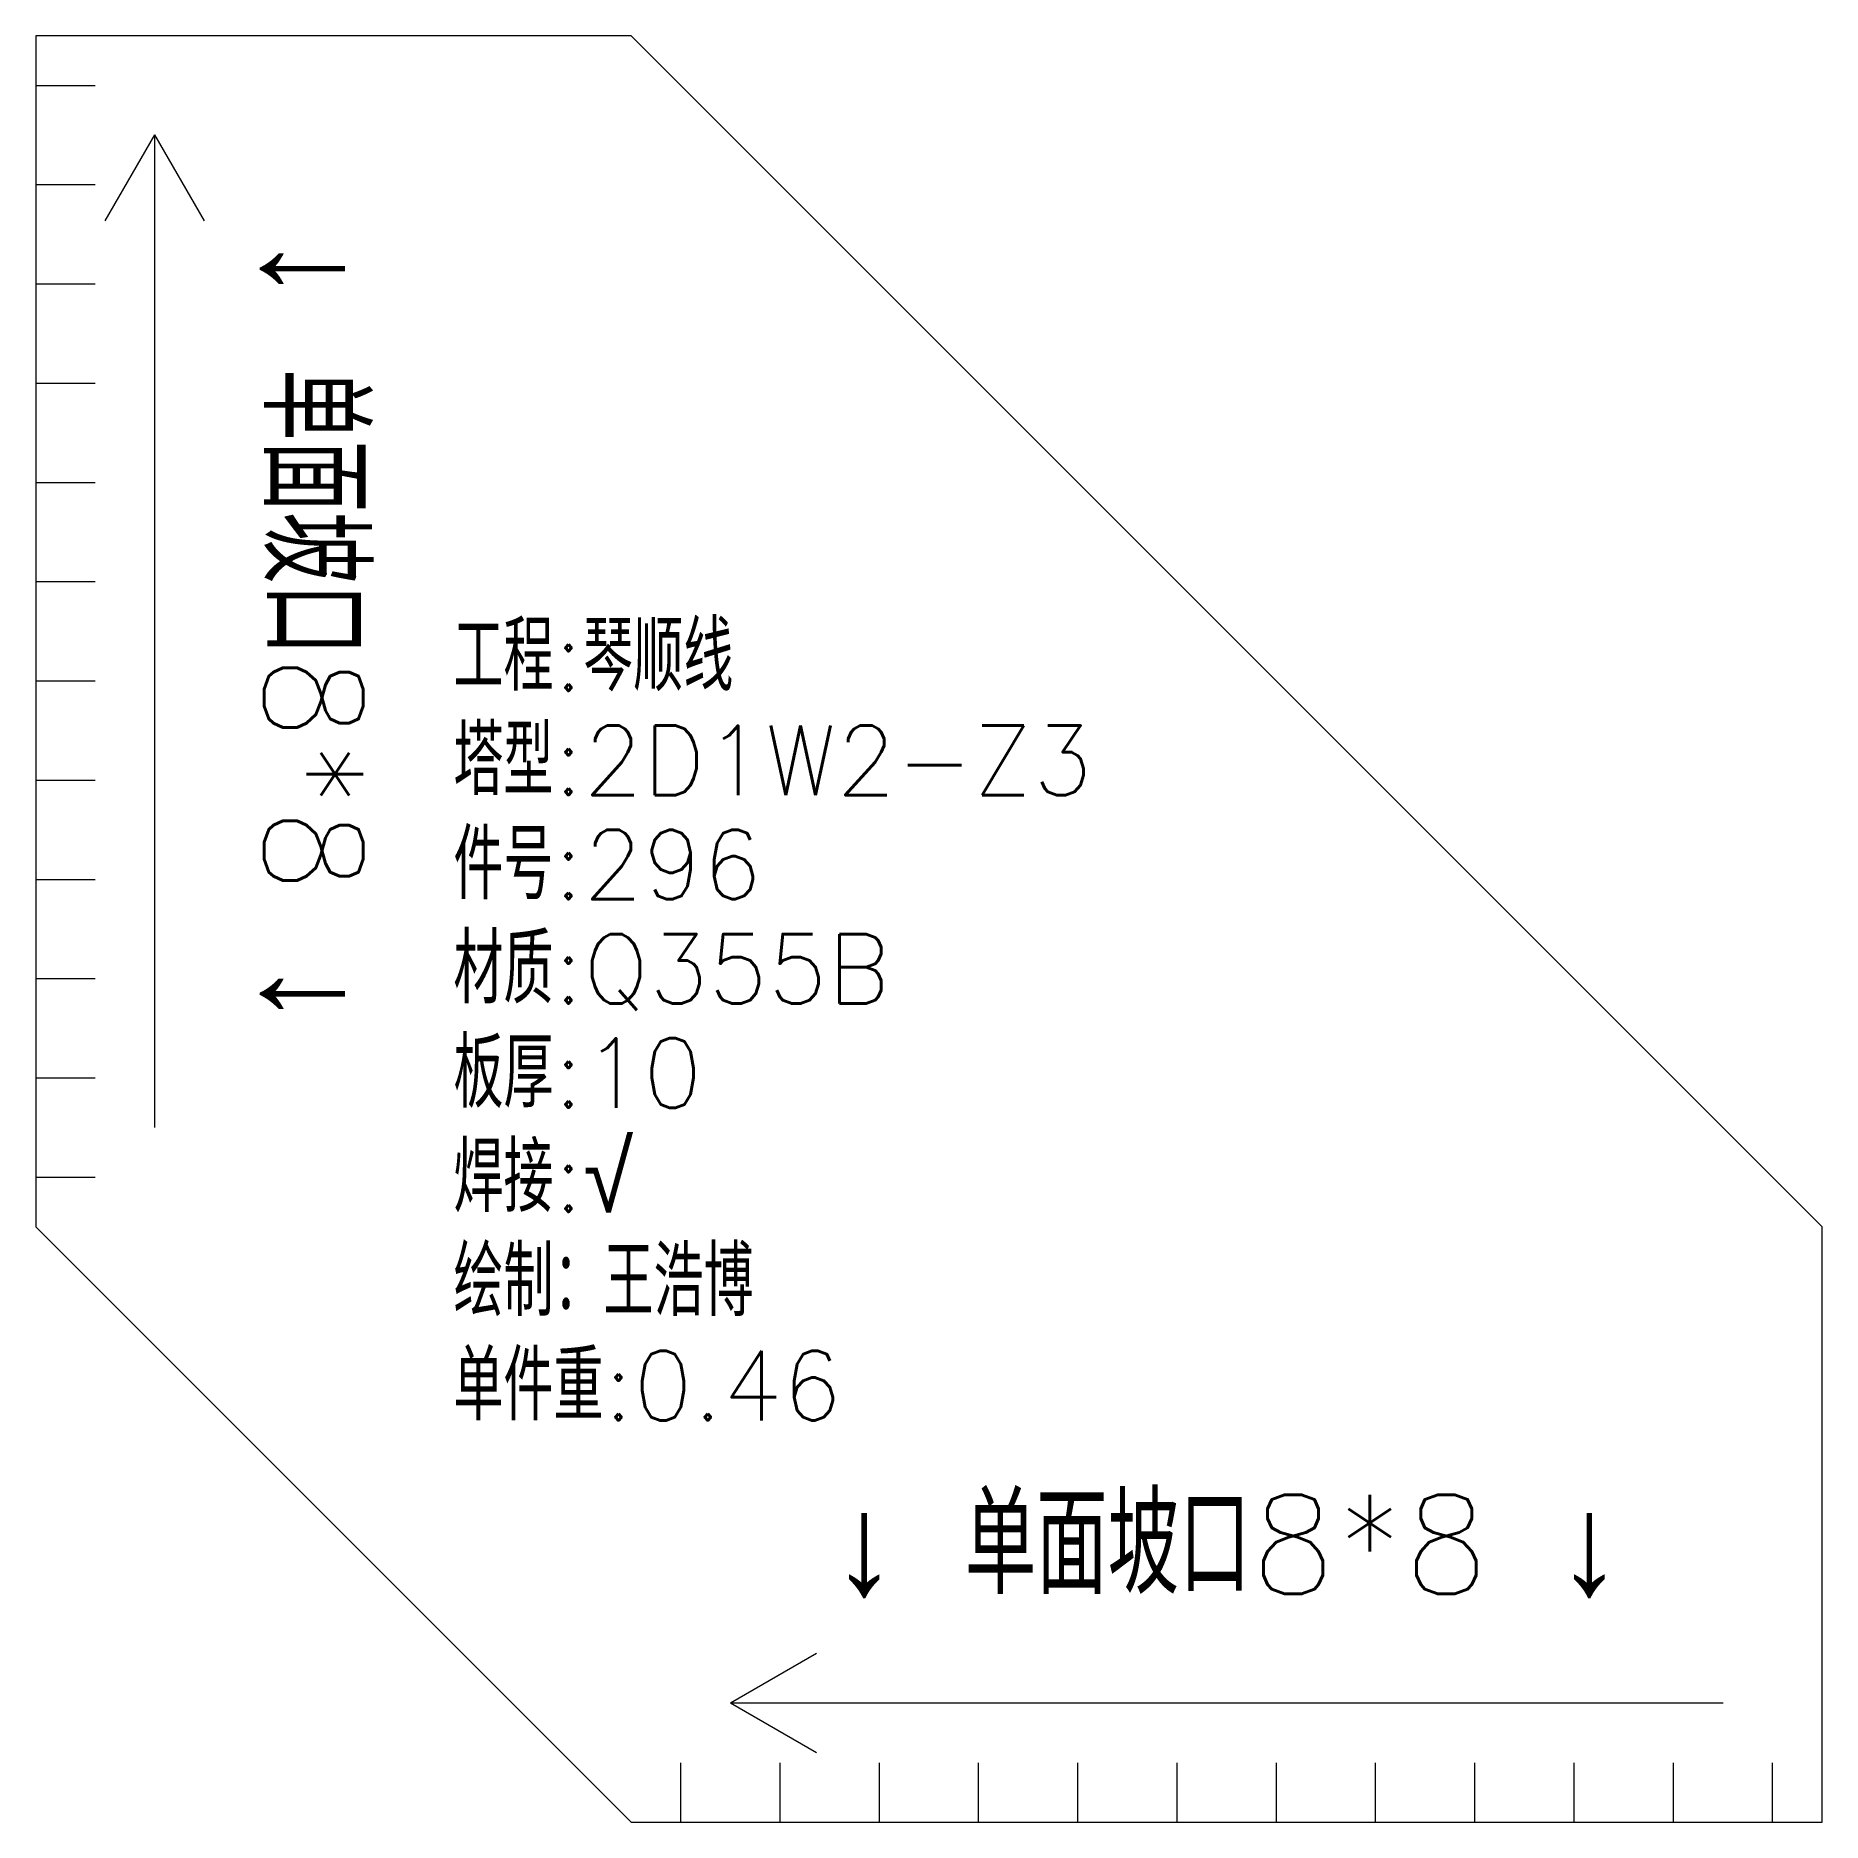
# Model space of a CAD drawing. Extents: x -580 to 8755, y 0 to 14723.
# Drawn here: x 4166.2 to 4256.2, y 9368.4 to 9458.4 of the extents above; entities that cross this region are included whole.
import ezdxf
from ezdxf.enums import TextEntityAlignment as Align

# ---------------------------------------------------------------- set-up
doc = ezdxf.new("R2010")
doc.units = 0
doc.header["$MEASUREMENT"] = 0
doc.layers.add('1', color=7, linetype='CONTINUOUS', lineweight=25)
doc.styles.get("Standard").update_dxf_attribs({"font": 'simplex.shx', "width": 0.7, "height": 3, "bigfont": 'gbhzfs.shx'})

msp = doc.modelspace()

# ---------------------------------------------------------------- texts
at = {"layer": '1', "color": 7, "linetype": 'Continuous', "lineweight": 18}
msp.add_text('↓ 单面坡口8*8 ↓', height=5, rotation=270, dxfattribs=at).set_placement((4176.22933, 9428.3882), align=Align.BOTTOM_CENTER)
for s, p in [('工程:琴顺线', (4187.27284, 9424.33425)), ('塔型:2D1W2-Z3', (4187.27284, 9419.08425)), ('件号:296', (4187.27284, 9413.83425)), ('材质:Q355B', (4187.27284, 9408.58425)), ('板厚:10', (4187.27284, 9403.33425)), ('焊接:√', (4187.27284, 9398.08425)), ('绘制：王浩博', (4187.27284, 9392.83425)), ('单件重:0.46', (4187.27284, 9387.58425))]:
    msp.add_text(s, height=3.5, dxfattribs=at).set_placement(p, align=Align.BOTTOM_LEFT)
msp.add_text('↓ 单面坡口8*8 ↓', height=5, dxfattribs=at).set_placement((4226.22933, 9378.3882), align=Align.BOTTOM_CENTER)

# ---------------------------------------------------------------- linework, layer by layer
at = {"layer": '1', "color": 7, "linetype": 'Continuous', "lineweight": 18}
for p, q in [((4196.22933, 9458.3882), (4166.22933, 9458.3882)), ((4166.22933, 9458.3882), (4166.22933, 9398.3882)), ((4256.22933, 9398.3882), (4196.22933, 9458.3882)), ((4166.22933, 9398.3882), (4196.22933, 9368.3882)), ((4256.22933, 9368.3882), (4256.22933, 9398.3882)), ((4196.22933, 9368.3882), (4256.22933, 9368.3882))]:
    msp.add_line(p, q, dxfattribs=at)
at = {"layer": '1', "color": 7, "linetype": 'Continuous', "lineweight": 13}
for p, q in [((4166.22933, 9455.8882), (4169.22933, 9455.8882)), ((4169.72933, 9449.05807), (4172.22933, 9453.3882)), ((4172.22933, 9403.3882), (4172.22933, 9453.3882)), ((4174.72933, 9449.05807), (4172.22933, 9453.3882)), ((4166.22933, 9450.8882), (4169.22933, 9450.8882)), ((4166.22933, 9445.8882), (4169.22933, 9445.8882)), ((4166.22933, 9440.8882), (4169.22933, 9440.8882)), ((4166.22933, 9435.8882), (4169.22933, 9435.8882)), ((4166.22933, 9430.8882), (4169.22933, 9430.8882)), ((4166.22933, 9425.8882), (4169.22933, 9425.8882)), ((4166.22933, 9420.8882), (4169.22933, 9420.8882)), ((4166.22933, 9415.8882), (4169.22933, 9415.8882)), ((4166.22933, 9410.8882), (4169.22933, 9410.8882)), ((4166.22933, 9405.8882), (4169.22933, 9405.8882)), ((4166.22933, 9400.8882), (4169.22933, 9400.8882)), ((4205.55946, 9376.8882), (4201.22933, 9374.3882)), ((4251.22933, 9374.3882), (4201.22933, 9374.3882)), ((4205.55946, 9371.8882), (4201.22933, 9374.3882)), ((4198.72933, 9368.3882), (4198.72933, 9371.3882)), ((4203.72933, 9368.3882), (4203.72933, 9371.3882)), ((4208.72933, 9368.3882), (4208.72933, 9371.3882)), ((4213.72933, 9368.3882), (4213.72933, 9371.3882)), ((4218.72933, 9368.3882), (4218.72933, 9371.3882)), ((4223.72933, 9368.3882), (4223.72933, 9371.3882)), ((4228.72933, 9368.3882), (4228.72933, 9371.3882)), ((4233.72933, 9368.3882), (4233.72933, 9371.3882)), ((4238.72933, 9368.3882), (4238.72933, 9371.3882)), ((4243.72933, 9368.3882), (4243.72933, 9371.3882)), ((4248.72933, 9368.3882), (4248.72933, 9371.3882)), ((4253.72933, 9368.3882), (4253.72933, 9371.3882))]:
    msp.add_line(p, q, dxfattribs=at)

msp.set_redraw_order([(e.dxf.handle, doc.entitydb.next_handle()) for e in msp.query("TEXT MTEXT ATTDEF DIMENSION ARC_DIMENSION")])  # texts and dimensions are drawn at this point

doc.saveas('drawing.dxf')
